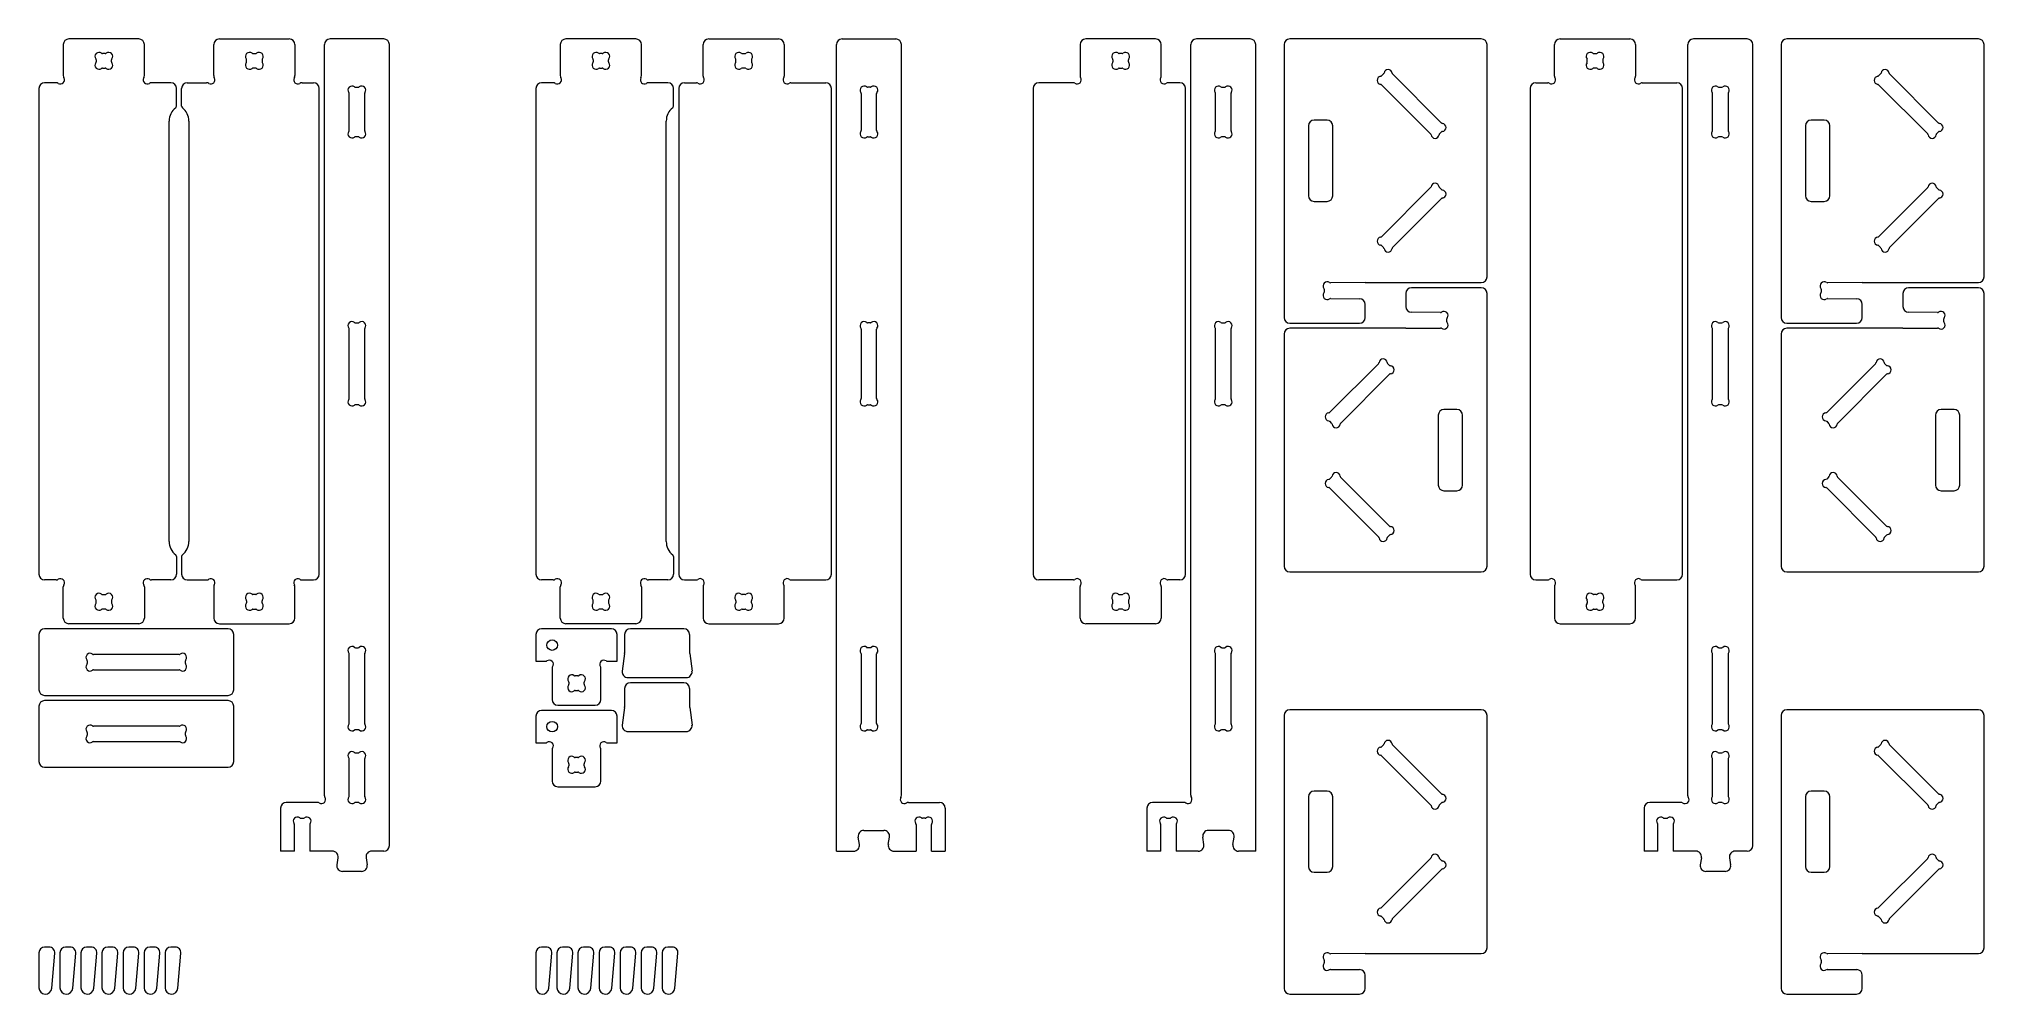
# Model space of a CAD drawing. Header units: millimetres. Extents: x 24 to 2420, y 24 to 1200.
import ezdxf

# ---------------------------------------------------------------- set-up
doc = ezdxf.new("R2010")
doc.units = ezdxf.units.MM

msp = doc.modelspace()

# ---------------------------------------------------------------- linework, layer by layer
at = {"color": 7, "linetype": 'Continuous', "lineweight": 15}
for p, q in [((147.4, 1199.9), (61.4, 1199.9)), ((246.7, 1199.9), (332.7, 1199.9)), ((449.1, 1199.9), (383.1, 1199.9)), ((759.6, 1199.9), (673.6, 1199.9)), ((849.5, 1199.9), (935.5, 1199.9)), ((1013.8, 1199.9), (1079.8, 1199.9)), ((1399.9, 1199.9), (1313.9, 1199.9)), ((1516.2, 1199.9), (1450.2, 1199.9)), ((1801.1, 1199.9), (1565.1, 1199.9)), ((1898.1, 1199.9), (1984.1, 1199.9)), ((2128.5, 1199.9), (2062.5, 1199.9)), ((2413.4, 1199.9), (2177.4, 1199.9)), ((54.4, 1192.9), (54.4, 1154.7)), ((94.9, 1174.2), (94.9, 1171.7)), ((106.1, 1181.9), (102.6, 1181.9)), ((113.9, 1171.7), (113.9, 1174.2)), ((154.4, 1154.7), (154.4, 1192.9)), ((239.7, 1154.7), (239.7, 1192.9)), ((280.2, 1171.7), (280.2, 1174.2)), ((288, 1181.9), (291.5, 1181.9)), ((299.2, 1174.2), (299.2, 1171.7)), ((339.7, 1192.9), (339.7, 1154.7)), ((376.1, 267.9), (376.1, 1192.9)), ((456.1, 206.9), (456.1, 1192.9)), ((666.6, 1192.9), (666.6, 1154.7)), ((707.1, 1174.2), (707.1, 1171.7)), ((718.4, 1181.9), (714.9, 1181.9)), ((726.1, 1171.7), (726.1, 1174.2)), ((766.6, 1154.7), (766.6, 1192.9)), ((842.5, 1153.9), (842.5, 1192.9)), ((883, 1171.7), (883, 1174.2)), ((890.7, 1181.9), (894.2, 1181.9)), ((902, 1174.2), (902, 1171.7)), ((942.5, 1192.9), (942.5, 1153.9)), ((1006.8, 199.9), (1006.8, 1192.9)), ((1086.8, 268.7), (1086.8, 1192.9)), ((1306.9, 1192.9), (1306.9, 1153.9)), ((1347.4, 1174.2), (1347.4, 1171.7)), ((1358.6, 1181.9), (1355.1, 1181.9)), ((1366.4, 1171.7), (1366.4, 1174.2)), ((1406.9, 1153.9), (1406.9, 1192.9)), ((1443.2, 268.7), (1443.2, 1192.9)), ((1523.2, 199.9), (1523.2, 1192.9)), ((1558.1, 1192.9), (1558.1, 856.9)), ((1808.1, 906.9), (1808.1, 1192.9)), ((1891.1, 1153.9), (1891.1, 1192.9)), ((1931.6, 1171.7), (1931.6, 1174.2)), ((1939.4, 1181.9), (1942.9, 1181.9)), ((1950.6, 1174.2), (1950.6, 1171.7)), ((1991.1, 1192.9), (1991.1, 1153.9)), ((2055.5, 267.9), (2055.5, 1192.9)), ((2135.5, 206.9), (2135.5, 1192.9)), ((2170.4, 1192.9), (2170.4, 856.9)), ((2420.4, 906.9), (2420.4, 1192.9)), ((102.6, 1163.9), (106.1, 1163.9)), ((291.5, 1163.9), (288, 1163.9)), ((714.9, 1163.9), (718.4, 1163.9)), ((894.2, 1163.9), (890.7, 1163.9)), ((1355.1, 1163.9), (1358.6, 1163.9)), ((1680.7, 1156.9), (1678.2, 1154.4)), ((1752.1, 1096.4), (1691.6, 1156.9)), ((1942.9, 1163.9), (1939.4, 1163.9)), ((2292.9, 1156.9), (2290.5, 1154.4)), ((2364.3, 1096.4), (2303.9, 1156.9)), ((24.4, 1138.9), (24.4, 540.9)), ((45.7, 1145.9), (31.4, 1145.9)), ((186.9, 1145.9), (163.1, 1145.9)), ((193.9, 1117.2), (193.9, 1138.9)), ((200.2, 1117.2), (200.2, 1138.9)), ((207.2, 1145.9), (231, 1145.9)), ((348.5, 1145.9), (362.7, 1145.9)), ((369.7, 540.9), (369.7, 1138.9)), ((406.6, 1087.2), (406.6, 1132.7)), ((414.3, 1140.4), (417.8, 1140.4)), ((425.6, 1132.7), (425.6, 1087.2)), ((636.6, 1138.9), (636.6, 540.9)), ((657.9, 1145.9), (643.6, 1145.9)), ((799.1, 1145.9), (775.4, 1145.9)), ((806.1, 1117.2), (806.1, 1138.9)), ((812.5, 1138.9), (812.5, 540.9)), ((819.5, 1145.9), (834.5, 1145.9)), ((950.5, 1145.9), (993.5, 1145.9)), ((1000.5, 540.9), (1000.5, 1138.9)), ((1037.3, 1132.7), (1037.3, 1087.2)), ((1048.6, 1140.4), (1045.1, 1140.4)), ((1056.3, 1087.2), (1056.3, 1132.7)), ((1248.9, 1138.9), (1248.9, 540.9)), ((1298.9, 1145.9), (1255.9, 1145.9)), ((1429.9, 1145.9), (1414.9, 1145.9)), ((1436.9, 540.9), (1436.9, 1138.9)), ((1473.7, 1087.2), (1473.7, 1132.7)), ((1481.5, 1140.4), (1485, 1140.4)), ((1492.7, 1132.7), (1492.7, 1087.2)), ((1678.2, 1143.4), (1738.7, 1083)), ((1861.1, 1138.9), (1861.1, 540.9)), ((1868.1, 1145.9), (1883.2, 1145.9)), ((1999.1, 1145.9), (2042.1, 1145.9)), ((2049.1, 540.9), (2049.1, 1138.9)), ((2086, 1087.2), (2086, 1132.7)), ((2093.7, 1140.4), (2097.2, 1140.4)), ((2105, 1132.7), (2105, 1087.2)), ((2290.5, 1143.4), (2350.9, 1083)), ((184.9, 581.2), (184.9, 1098.7)), ((209.2, 1098.7), (209.2, 581.2)), ((417.8, 1079.4), (414.3, 1079.4)), ((797.1, 581.2), (797.1, 1098.7)), ((1045.1, 1079.4), (1048.6, 1079.4)), ((1485, 1079.4), (1481.5, 1079.4)), ((1588.1, 1092.9), (1588.1, 1006.9)), ((1611.1, 1099.9), (1595.1, 1099.9)), ((1618.1, 1006.9), (1618.1, 1092.9)), ((1749.6, 1083), (1752.1, 1085.4)), ((2097.2, 1079.4), (2093.7, 1079.4)), ((2200.4, 1092.9), (2200.4, 1006.9)), ((2223.4, 1099.9), (2207.4, 1099.9)), ((2230.4, 1006.9), (2230.4, 1092.9)), ((2361.9, 1083), (2364.3, 1085.4)), ((1738.7, 1016.9), (1678.2, 956.4)), ((1752.1, 1014.4), (1749.6, 1016.9)), ((2350.9, 1016.9), (2290.5, 956.4)), ((2364.3, 1014.4), (2361.9, 1016.9)), ((1595.1, 999.9), (1611.1, 999.9)), ((1691.6, 943), (1752.1, 1003.4)), ((2207.4, 999.9), (2223.4, 999.9)), ((2303.9, 943), (2364.3, 1003.4)), ((1678.2, 945.4), (1680.7, 943)), ((2290.5, 945.4), (2292.9, 943)), ((1607.6, 891.7), (1607.6, 888.2)), ((1658.1, 899.9), (1615.3, 899.5)), ((1658.1, 899.9), (1801.1, 899.9)), ((1708.1, 886.6), (1708.1, 870.5)), ((1801.1, 893.6), (1715.1, 893.6)), ((1808.1, 550.6), (1808.1, 886.6)), ((2219.9, 891.7), (2219.9, 888.2)), ((2270.4, 899.9), (2227.6, 899.5)), ((2270.4, 899.9), (2413.4, 899.9)), ((2320.4, 886.6), (2320.4, 870.5)), ((2413.4, 893.6), (2327.4, 893.6)), ((2420.4, 550.6), (2420.4, 886.6)), ((1615.3, 880.3), (1651.2, 880)), ((1658.1, 856.9), (1658.1, 873)), ((1751, 863.1), (1715.1, 863.5)), ((2227.6, 880.3), (2263.5, 880)), ((2270.4, 856.9), (2270.4, 873)), ((2363.2, 863.1), (2327.3, 863.5)), ((406.6, 757.2), (406.6, 842.7)), ((414.3, 850.4), (417.8, 850.4)), ((425.6, 842.7), (425.6, 757.2)), ((1037.3, 842.7), (1037.3, 757.2)), ((1048.6, 850.4), (1045.1, 850.4)), ((1056.3, 757.2), (1056.3, 842.7)), ((1473.7, 757.2), (1473.7, 842.7)), ((1481.5, 850.4), (1485, 850.4)), ((1492.7, 842.7), (1492.7, 757.2)), ((1565.1, 849.9), (1651.1, 849.9)), ((1708.1, 843.6), (1565.1, 843.6)), ((1708.1, 843.6), (1751, 844)), ((1758.6, 851.8), (1758.6, 855.3)), ((2086, 757.2), (2086, 842.7)), ((2093.7, 850.4), (2097.2, 850.4)), ((2105, 842.7), (2105, 757.2)), ((2177.4, 849.9), (2263.4, 849.9)), ((2320.4, 843.6), (2177.4, 843.6)), ((2320.4, 843.6), (2363.2, 844)), ((2370.9, 851.8), (2370.9, 855.3)), ((1558.1, 836.6), (1558.1, 550.6)), ((2170.4, 836.6), (2170.4, 550.6)), ((1674.7, 800.5), (1614.2, 740.1)), ((1688.1, 798), (1685.6, 800.5)), ((2286.9, 800.5), (2226.5, 740.1)), ((2300.3, 798), (2297.9, 800.5)), ((1627.6, 726.6), (1688.1, 787.1)), ((2239.9, 726.6), (2300.3, 787.1)), ((417.8, 749.4), (414.3, 749.4)), ((1045.1, 749.4), (1048.6, 749.4)), ((1485, 749.4), (1481.5, 749.4)), ((1771.1, 743.6), (1755.1, 743.6)), ((2097.2, 749.4), (2093.7, 749.4)), ((2383.4, 743.6), (2367.4, 743.6)), ((1614.2, 729.1), (1616.7, 726.6)), ((1748.1, 736.6), (1748.1, 650.6)), ((1778.1, 650.6), (1778.1, 736.6)), ((2226.5, 729.1), (2228.9, 726.6)), ((2360.4, 736.6), (2360.4, 650.6)), ((2390.4, 650.6), (2390.4, 736.6)), ((1616.7, 660.5), (1614.2, 658)), ((1614.2, 647.1), (1674.7, 586.6)), ((1688.1, 600.1), (1627.6, 660.5)), ((2228.9, 660.5), (2226.5, 658)), ((2226.5, 647.1), (2286.9, 586.6)), ((2300.3, 600.1), (2239.9, 660.5)), ((1755.1, 643.6), (1771.1, 643.6)), ((2367.4, 643.6), (2383.4, 643.6)), ((1685.6, 586.6), (1688.1, 589.1)), ((2297.9, 586.6), (2300.3, 589.1)), ((193.9, 562.7), (193.9, 540.9)), ((200.2, 562.7), (200.2, 540.9)), ((806.1, 562.7), (806.1, 540.9)), ((45.7, 533.9), (31.4, 533.9)), ((186.9, 533.9), (163.1, 533.9)), ((207.2, 533.9), (231, 533.9)), ((348.5, 533.9), (362.7, 533.9)), ((657.9, 533.9), (643.6, 533.9)), ((799.1, 533.9), (775.4, 533.9)), ((819.5, 533.9), (834.5, 533.9)), ((950.5, 533.9), (993.5, 533.9)), ((1298.9, 533.9), (1255.9, 533.9)), ((1429.9, 533.9), (1414.9, 533.9)), ((1565.1, 543.6), (1801.1, 543.6)), ((1868.1, 533.9), (1883.2, 533.9)), ((1999.1, 533.9), (2042.1, 533.9)), ((2177.4, 543.6), (2413.4, 543.6)), ((54.4, 486.9), (54.4, 525.2)), ((94.9, 505.7), (94.9, 508.2)), ((102.6, 515.9), (106.1, 515.9)), ((113.9, 508.2), (113.9, 505.7)), ((154.4, 525.2), (154.4, 486.9)), ((239.7, 525.2), (239.7, 486.9)), ((280.2, 508.2), (280.2, 505.7)), ((291.5, 515.9), (288, 515.9)), ((299.2, 505.7), (299.2, 508.2)), ((339.7, 486.9), (339.7, 525.2)), ((666.6, 486.9), (666.6, 525.2)), ((707.1, 505.7), (707.1, 508.2)), ((714.9, 515.9), (718.4, 515.9)), ((726.1, 508.2), (726.1, 505.7)), ((766.6, 525.2), (766.6, 486.9)), ((842.5, 525.9), (842.5, 486.9)), ((883, 508.2), (883, 505.7)), ((894.2, 515.9), (890.7, 515.9)), ((902, 505.7), (902, 508.2)), ((942.5, 486.9), (942.5, 525.9)), ((1306.9, 486.9), (1306.9, 525.9)), ((1347.4, 505.7), (1347.4, 508.2)), ((1355.1, 515.9), (1358.6, 515.9)), ((1366.4, 508.2), (1366.4, 505.7)), ((1406.9, 525.9), (1406.9, 486.9)), ((1891.1, 525.9), (1891.1, 486.9)), ((1931.6, 508.2), (1931.6, 505.7)), ((1942.9, 515.9), (1939.4, 515.9)), ((1950.6, 505.7), (1950.6, 508.2)), ((1991.1, 486.9), (1991.1, 525.9)), ((147.4, 479.9), (61.4, 479.9)), ((106.1, 497.9), (102.6, 497.9)), ((246.7, 479.9), (332.7, 479.9)), ((288, 497.9), (291.5, 497.9)), ((759.6, 479.9), (673.6, 479.9)), ((718.4, 497.9), (714.9, 497.9)), ((849.5, 479.9), (935.5, 479.9)), ((890.7, 497.9), (894.2, 497.9)), ((1399.9, 479.9), (1313.9, 479.9)), ((1358.6, 497.9), (1355.1, 497.9)), ((1898.1, 479.9), (1984.1, 479.9)), ((1939.4, 497.9), (1942.9, 497.9)), ((24.4, 466.6), (24.4, 398.6)), ((257.4, 473.6), (31.4, 473.6)), ((264.4, 398.6), (264.4, 466.6)), ((636.6, 466.6), (636.6, 433.6)), ((729.6, 473.6), (643.6, 473.6)), ((736.6, 433.6), (736.6, 466.6)), ((745.9, 466.6), (745.9, 444)), ((818.9, 473.6), (752.9, 473.6)), ((825.9, 466.6), (825.9, 444)), ((83.9, 434.3), (83.9, 430.8)), ((197.1, 442.1), (91.6, 442.1)), ((204.9, 430.8), (204.9, 434.3)), ((406.6, 357.2), (406.6, 442.7)), ((414.3, 450.4), (417.8, 450.4)), ((425.6, 442.7), (425.6, 357.2)), ((636.6, 433.6), (648.7, 433.6)), ((724.6, 433.6), (736.6, 433.6)), ((745.9, 443.1), (743, 421.5)), ((826, 443.1), (828.9, 421.5)), ((1037.3, 442.7), (1037.3, 357.2)), ((1048.6, 450.4), (1045.1, 450.4)), ((1056.3, 357.2), (1056.3, 442.7)), ((1473.7, 357.2), (1473.7, 442.7)), ((1481.5, 450.4), (1485, 450.4)), ((1492.7, 442.7), (1492.7, 357.2)), ((2086, 357.2), (2086, 442.7)), ((2093.7, 450.4), (2097.2, 450.4)), ((2105, 442.7), (2105, 357.2)), ((91.6, 423.1), (197.1, 423.1)), ((656.6, 425.6), (656.6, 386.6)), ((677.1, 407.8), (677.1, 405.3)), ((688.4, 415.6), (684.9, 415.6)), ((696.1, 405.3), (696.1, 407.8)), ((716.6, 386.6), (716.6, 425.6)), ((749.9, 413.6), (821.9, 413.6)), ((31.4, 391.6), (257.4, 391.6)), ((257.4, 385.2), (31.4, 385.2)), ((684.9, 397.6), (688.4, 397.6)), ((745.9, 400.2), (745.9, 377.7)), ((818.9, 407.2), (752.9, 407.2)), ((825.9, 400.2), (825.9, 377.7)), ((24.4, 378.2), (24.4, 310.2)), ((264.4, 310.2), (264.4, 378.2)), ((636.6, 366.2), (636.6, 333.2)), ((729.6, 373.2), (643.6, 373.2)), ((663.6, 379.6), (709.6, 379.6)), ((736.6, 333.2), (736.6, 366.2)), ((745.9, 376.8), (743, 355.1)), ((826, 376.8), (828.9, 355.1)), ((1558.1, 366.9), (1558.1, 30.9)), ((1801.1, 373.9), (1565.1, 373.9)), ((1808.1, 80.9), (1808.1, 366.9)), ((2170.4, 366.9), (2170.4, 30.9)), ((2413.4, 373.9), (2177.4, 373.9)), ((2420.4, 80.9), (2420.4, 366.9)), ((83.9, 346), (83.9, 342.5)), ((197.1, 353.7), (91.6, 353.7)), ((204.9, 342.5), (204.9, 346)), ((417.8, 349.4), (414.3, 349.4)), ((749.9, 347.2), (821.9, 347.2)), ((1045.1, 349.4), (1048.6, 349.4)), ((1485, 349.4), (1481.5, 349.4)), ((2097.2, 349.4), (2093.7, 349.4)), ((91.6, 334.7), (197.1, 334.7)), ((406.6, 267.7), (406.6, 313.2)), ((414.3, 320.9), (417.8, 320.9)), ((425.6, 313.2), (425.6, 267.7)), ((636.6, 333.2), (648.7, 333.2)), ((656.6, 325.2), (656.6, 286.2)), ((688.4, 315.2), (684.9, 315.2)), ((716.6, 286.2), (716.6, 325.2)), ((724.6, 333.2), (736.6, 333.2)), ((1680.7, 330.9), (1678.2, 328.4)), ((1678.2, 317.4), (1738.7, 257)), ((1752.1, 270.4), (1691.6, 330.9)), ((2086, 267.7), (2086, 313.2)), ((2093.7, 320.9), (2097.2, 320.9)), ((2105, 313.2), (2105, 267.7)), ((2292.9, 330.9), (2290.5, 328.4)), ((2290.5, 317.4), (2350.9, 257)), ((2364.3, 270.4), (2303.9, 330.9)), ((31.4, 303.2), (257.4, 303.2)), ((677.1, 307.5), (677.1, 305)), ((684.9, 297.2), (688.4, 297.2)), ((696.1, 305), (696.1, 307.5)), ((663.6, 279.2), (709.6, 279.2)), ((1588.1, 266.9), (1588.1, 180.9)), ((1611.1, 273.9), (1595.1, 273.9)), ((1618.1, 180.9), (1618.1, 266.9)), ((2200.4, 266.9), (2200.4, 180.9)), ((2223.4, 273.9), (2207.4, 273.9)), ((2230.4, 180.9), (2230.4, 266.9)), ((322.1, 252.9), (322.1, 199.9)), ((368.1, 259.9), (329.1, 259.9)), ((346.8, 240.4), (350.3, 240.4)), ((417.8, 259.9), (414.3, 259.9)), ((1095.6, 259.9), (1133.8, 259.9)), ((1116.1, 240.4), (1112.6, 240.4)), ((1140.8, 252.9), (1140.8, 199.9)), ((1389.2, 252.9), (1389.2, 199.9)), ((1434.5, 259.9), (1396.2, 259.9)), ((1414, 240.4), (1417.5, 240.4)), ((1749.6, 257), (1752.1, 259.4)), ((2001.5, 252.9), (2001.5, 199.9)), ((2047.5, 259.9), (2008.5, 259.9)), ((2026.2, 240.4), (2029.7, 240.4)), ((2097.2, 259.9), (2093.7, 259.9)), ((2361.9, 257), (2364.3, 259.4)), ((339.1, 199.9), (339.1, 232.7)), ((358.1, 232.7), (358.1, 199.9)), ((1035, 208), (1033.5, 217.3)), ((1040.5, 225.4), (1065.2, 225.4)), ((1070.6, 208), (1072.1, 217.3)), ((1104.8, 232.7), (1104.8, 199.9)), ((1123.8, 199.9), (1123.8, 232.7)), ((1406.2, 199.9), (1406.2, 232.7)), ((1425.2, 232.7), (1425.2, 199.9)), ((1459.4, 208), (1458, 217.3)), ((1489.6, 225.4), (1464.9, 225.4)), ((1495, 208), (1496.5, 217.3)), ((2018.5, 199.9), (2018.5, 232.7)), ((2037.5, 232.7), (2037.5, 199.9)), ((339.1, 199.9), (322.1, 199.9)), ((385.9, 199.9), (358.1, 199.9)), ((392.8, 191.8), (391.4, 183)), ((427.4, 191.8), (428.8, 183)), ((449.1, 199.9), (434.3, 199.9)), ((1006.8, 199.9), (1028.1, 199.9)), ((1077.6, 199.9), (1104.8, 199.9)), ((1123.8, 199.9), (1140.8, 199.9)), ((1406.2, 199.9), (1389.2, 199.9)), ((1452.5, 199.9), (1425.2, 199.9)), ((1523.2, 199.9), (1502, 199.9)), ((2018.5, 199.9), (2001.5, 199.9)), ((2065.3, 199.9), (2037.5, 199.9)), ((2072.2, 191.8), (2070.8, 183)), ((2106.8, 191.8), (2108.2, 183)), ((2128.5, 199.9), (2113.7, 199.9)), ((421.9, 174.9), (398.3, 174.9)), ((1595.1, 173.9), (1611.1, 173.9)), ((1738.7, 190.9), (1678.2, 130.4)), ((1691.6, 117), (1752.1, 177.4)), ((1752.1, 188.4), (1749.6, 190.9)), ((2101.3, 174.9), (2077.7, 174.9)), ((2207.4, 173.9), (2223.4, 173.9)), ((2350.9, 190.9), (2290.5, 130.4)), ((2303.9, 117), (2364.3, 177.4)), ((2364.3, 188.4), (2361.9, 190.9)), ((1678.2, 119.4), (1680.7, 117)), ((2290.5, 119.4), (2292.9, 117)), ((24.4, 74.8), (24.4, 31.8)), ((36.9, 81.8), (31.4, 81.8)), ((40.2, 31.1), (43.9, 74.2)), ((50.3, 74.8), (50.3, 31.8)), ((62.8, 81.8), (57.3, 81.8)), ((66, 31.1), (69.8, 74.2)), ((76.2, 74.8), (76.2, 31.8)), ((88.7, 81.8), (83.2, 81.8)), ((91.9, 31.1), (95.7, 74.2)), ((102.1, 74.8), (102.1, 31.8)), ((114.6, 81.8), (109.1, 81.8)), ((117.8, 31.1), (121.6, 74.2)), ((128, 74.8), (128, 31.8)), ((140.5, 81.8), (135, 81.8)), ((143.7, 31.1), (147.5, 74.2)), ((153.9, 74.8), (153.9, 31.8)), ((166.4, 81.8), (160.9, 81.8)), ((169.6, 31.1), (173.4, 74.2)), ((179.8, 74.8), (179.8, 31.8)), ((192.3, 81.8), (186.8, 81.8)), ((195.5, 31.1), (199.3, 74.2)), ((636.6, 74.8), (636.6, 31.8)), ((649.2, 81.8), (643.6, 81.8)), ((652.4, 31.1), (656.2, 74.2)), ((662.5, 74.8), (662.5, 31.8)), ((675.1, 81.8), (669.5, 81.8)), ((678.3, 31.1), (682.1, 74.2)), ((688.4, 74.8), (688.4, 31.8)), ((701, 81.8), (695.4, 81.8)), ((704.2, 31.1), (708, 74.2)), ((714.3, 74.8), (714.3, 31.8)), ((726.9, 81.8), (721.3, 81.8)), ((730.1, 31.1), (733.9, 74.2)), ((740.2, 74.8), (740.2, 31.8)), ((752.8, 81.8), (747.2, 81.8)), ((756, 31.1), (759.8, 74.2)), ((766.1, 74.8), (766.1, 31.8)), ((778.7, 81.8), (773.1, 81.8)), ((781.9, 31.1), (785.7, 74.2)), ((792, 74.8), (792, 31.8)), ((804.6, 81.8), (799, 81.8)), ((807.8, 31.1), (811.6, 74.2)), ((1658.1, 73.9), (1615.3, 73.5)), ((1658.1, 73.9), (1801.1, 73.9)), ((2270.4, 73.9), (2227.6, 73.5)), ((2270.4, 73.9), (2413.4, 73.9)), ((1607.6, 65.7), (1607.6, 62.2)), ((1615.3, 54.3), (1651.2, 54)), ((2219.9, 65.7), (2219.9, 62.2)), ((2227.6, 54.3), (2263.5, 54)), ((1658.1, 30.9), (1658.1, 47)), ((2270.4, 30.9), (2270.4, 47)), ((1565.1, 23.9), (1651.1, 23.9)), ((2177.4, 23.9), (2263.4, 23.9))]:
    msp.add_line(p, q, dxfattribs=at)
for centre in [(656.6, 453.6), (656.6, 353.2)]:
    msp.add_circle(centre, 6.5, dxfattribs=at)
for centre, radius, start, end in [((61.4, 1192.9), 7, 90, 180), ((147.4, 1192.9), 7, 0, 90), ((246.7, 1192.9), 7, 90, 180), ((332.7, 1192.9), 7, 0, 90), ((383.1, 1192.9), 7, 90, 180), ((449.1, 1192.9), 7, 0, 90), ((673.6, 1192.9), 7, 90, 180), ((759.6, 1192.9), 7, 0, 90), ((849.5, 1192.9), 7, 90, 180), ((935.5, 1192.9), 7, 0, 90), ((1013.8, 1192.9), 7, 90, 180), ((1079.8, 1192.9), 7, 0, 90), ((1313.9, 1192.9), 7, 90, 180), ((1399.9, 1192.9), 7, 0, 90), ((1450.2, 1192.9), 7, 90, 180), ((1516.2, 1192.9), 7, 0, 90), ((1565.1, 1192.9), 7, 90, 180), ((1801.1, 1192.9), 7, 0, 90), ((1898.1, 1192.9), 7, 90, 180), ((1984.1, 1192.9), 7, 0, 90), ((2062.5, 1192.9), 7, 90, 180), ((2128.5, 1192.9), 7, 0, 90), ((2177.4, 1192.9), 7, 90, 180), ((2413.4, 1192.9), 7, 0, 90), ((98.4, 1178.4), 5, 51.6871, 218.3129), ((93.1, 1174.2), 1.8, 0, 38.3129), ((102.6, 1183.7), 1.8, 231.6871, 270), ((106.1, 1183.7), 1.8, 270, 308.3129), ((110.4, 1178.4), 5, 321.6871, 128.3129), ((115.7, 1174.2), 1.8, 141.6871, 180), ((283.8, 1178.4), 5, 51.6871, 218.3129), ((278.4, 1174.2), 1.8, 0, 38.3129), ((288, 1183.7), 1.8, 231.6871, 270), ((291.5, 1183.7), 1.8, 270, 308.3129), ((295.7, 1178.4), 5, 321.6871, 128.3129), ((301, 1174.2), 1.8, 141.6871, 180), ((710.7, 1178.4), 5, 51.6871, 218.3129), ((705.3, 1174.2), 1.8, 0, 38.3129), ((714.9, 1183.7), 1.8, 231.6871, 270), ((718.4, 1183.7), 1.8, 270, 308.3129), ((722.6, 1178.4), 5, 321.6871, 128.3129), ((727.9, 1174.2), 1.8, 141.6871, 180), ((886.5, 1178.4), 5, 51.6871, 218.3129), ((881.2, 1174.2), 1.8, 0, 38.3129), ((890.7, 1183.7), 1.8, 231.6871, 270), ((894.2, 1183.7), 1.8, 270, 308.3129), ((898.5, 1178.4), 5, 321.6871, 128.3129), ((903.8, 1174.2), 1.8, 141.6871, 180), ((1350.9, 1178.4), 5, 51.6871, 218.3129), ((1345.6, 1174.2), 1.8, 0, 38.3129), ((1355.1, 1183.7), 1.8, 231.6871, 270), ((1358.6, 1183.7), 1.8, 270, 308.3129), ((1362.9, 1178.4), 5, 321.6871, 128.3129), ((1368.2, 1174.2), 1.8, 141.6871, 180), ((1935.2, 1178.4), 5, 51.6871, 218.3129), ((1929.8, 1174.2), 1.8, 0, 38.3129), ((1939.4, 1183.7), 1.8, 231.6871, 270), ((1942.9, 1183.7), 1.8, 270, 308.3129), ((1947.1, 1178.4), 5, 321.6871, 128.3129), ((1952.4, 1174.2), 1.8, 141.6871, 180), ((50.9, 1149.5), 5, 238.6003, 31.3997), ((59.4, 1154.7), 5, 180, 211.3997), ((98.4, 1167.5), 5, 141.6871, 308.3129), ((93.1, 1171.7), 1.8, 321.6871, 0), ((102.6, 1162.1), 1.8, 90, 128.3129), ((106.1, 1162.1), 1.8, 51.6871, 90), ((110.4, 1167.5), 5, 231.6871, 38.3129), ((115.7, 1171.7), 1.8, 180, 218.3129), ((157.9, 1149.5), 5, 148.6003, 301.3997), ((149.4, 1154.7), 5, 328.6003, 0), ((236.2, 1149.5), 5, 238.6003, 31.3997), ((244.7, 1154.7), 5, 180, 211.3997), ((283.8, 1167.5), 5, 141.6871, 308.3129), ((278.4, 1171.7), 1.8, 321.6871, 0), ((288, 1162.1), 1.8, 90, 128.3129), ((291.5, 1162.1), 1.8, 51.6871, 90), ((295.7, 1167.5), 5, 231.6871, 38.3129), ((301, 1171.7), 1.8, 180, 218.3129), ((343.3, 1149.5), 5, 148.6003, 301.3997), ((334.7, 1154.7), 5, 328.6003, 0), ((663.1, 1149.5), 5, 238.6003, 31.3997), ((671.6, 1154.7), 5, 180, 211.3997), ((710.7, 1167.5), 5, 141.6871, 308.3129), ((705.3, 1171.7), 1.8, 321.6871, 0), ((714.9, 1162.1), 1.8, 90, 128.3129), ((718.4, 1162.1), 1.8, 51.6871, 90), ((722.6, 1167.5), 5, 231.6871, 38.3129), ((727.9, 1171.7), 1.8, 180, 218.3129), ((770.2, 1149.5), 5, 148.6003, 301.3997), ((761.6, 1154.7), 5, 328.6003, 0), ((839, 1149.5), 5, 233.5849, 36.4151), ((845, 1153.9), 2.5, 180, 216.4151), ((886.5, 1167.5), 5, 141.6871, 308.3129), ((881.2, 1171.7), 1.8, 321.6871, 0), ((890.7, 1162.1), 1.8, 90, 128.3129), ((894.2, 1162.1), 1.8, 51.6871, 90), ((898.5, 1167.5), 5, 231.6871, 38.3129), ((903.8, 1171.7), 1.8, 180, 218.3129), ((946, 1149.5), 5, 143.5849, 306.4151), ((940, 1153.9), 2.5, 323.5849, 0), ((1303.4, 1149.5), 5, 233.5849, 36.4151), ((1309.4, 1153.9), 2.5, 180, 216.4151), ((1350.9, 1167.5), 5, 141.6871, 308.3129), ((1345.6, 1171.7), 1.8, 321.6871, 0), ((1355.1, 1162.1), 1.8, 90, 128.3129), ((1358.6, 1162.1), 1.8, 51.6871, 90), ((1362.9, 1167.5), 5, 231.6871, 38.3129), ((1368.2, 1171.7), 1.8, 180, 218.3129), ((1410.4, 1149.5), 5, 143.5849, 306.4151), ((1404.4, 1153.9), 2.5, 323.5849, 0), ((1677.7, 1148.9), 5, 96.6871, 263.3129), ((1676.9, 1155.7), 1.8, 276.6871, 315), ((1679.4, 1158.1), 1.8, 315, 353.3129), ((1686.2, 1157.3), 5, 6.6871, 173.3129), ((1692.9, 1158.1), 1.8, 186.6871, 225), ((1887.6, 1149.5), 5, 233.5849, 36.4151), ((1893.6, 1153.9), 2.5, 180, 216.4151), ((1935.2, 1167.5), 5, 141.6871, 308.3129), ((1929.8, 1171.7), 1.8, 321.6871, 0), ((1939.4, 1162.1), 1.8, 90, 128.3129), ((1942.9, 1162.1), 1.8, 51.6871, 90), ((1947.1, 1167.5), 5, 231.6871, 38.3129), ((1952.4, 1171.7), 1.8, 180, 218.3129), ((1994.7, 1149.5), 5, 143.5849, 306.4151), ((1988.6, 1153.9), 2.5, 323.5849, 0), ((2290, 1148.9), 5, 96.6871, 263.3129), ((2289.2, 1155.7), 1.8, 276.6871, 315), ((2291.7, 1158.1), 1.8, 315, 353.3129), ((2298.4, 1157.3), 5, 6.6871, 173.3129), ((2305.2, 1158.1), 1.8, 186.6871, 225), ((31.4, 1138.9), 7, 90, 180), ((45.7, 1140.9), 5, 58.6003, 90), ((163.1, 1140.9), 5, 90, 121.3997), ((186.9, 1138.9), 7, 0, 90), ((207.2, 1138.9), 7, 90, 180), ((231, 1140.9), 5, 58.6003, 90), ((348.5, 1140.9), 5, 90, 121.3997), ((362.7, 1138.9), 7, 0, 90), ((410.1, 1136.9), 5, 51.6871, 218.3129), ((404.8, 1132.7), 1.8, 0, 38.3129), ((414.3, 1142.2), 1.8, 231.6871, 270), ((417.8, 1142.2), 1.8, 270, 308.3129), ((422.1, 1136.9), 5, 321.6871, 128.3129), ((427.4, 1132.7), 1.8, 141.6871, 180), ((643.6, 1138.9), 7, 90, 180), ((657.9, 1140.9), 5, 58.6003, 90), ((775.4, 1140.9), 5, 90, 121.3997), ((799.1, 1138.9), 7, 0, 90), ((819.5, 1138.9), 7, 90, 180), ((834.5, 1143.4), 2.5, 53.5849, 90), ((950.5, 1143.4), 2.5, 90, 126.4151), ((993.5, 1138.9), 7, 360, 90), ((1040.9, 1136.9), 5, 51.6871, 218.3129), ((1035.5, 1132.7), 1.8, 0, 38.3129), ((1045.1, 1142.2), 1.8, 231.6871, 270), ((1048.6, 1142.2), 1.8, 270, 308.3129), ((1052.8, 1136.9), 5, 321.6871, 128.3129), ((1058.1, 1132.7), 1.8, 141.6871, 180), ((1255.9, 1138.9), 7, 90, 180), ((1298.9, 1143.4), 2.5, 53.5849, 90), ((1414.9, 1143.4), 2.5, 90, 126.4151), ((1429.9, 1138.9), 7, 0, 90), ((1477.3, 1136.9), 5, 51.6871, 218.3129), ((1471.9, 1132.7), 1.8, 0, 38.3129), ((1481.5, 1142.2), 1.8, 231.6871, 270), ((1485, 1142.2), 1.8, 270, 308.3129), ((1489.2, 1136.9), 5, 321.6871, 128.3129), ((1494.5, 1132.7), 1.8, 141.6871, 180), ((1676.9, 1142.2), 1.8, 45, 83.3129), ((1868.1, 1138.9), 7, 90, 180), ((1883.2, 1143.4), 2.5, 53.5849, 90), ((1999.1, 1143.4), 2.5, 90, 126.4151), ((2042.1, 1138.9), 7, 360, 90), ((2089.5, 1136.9), 5, 51.6871, 218.3129), ((2084.2, 1132.7), 1.8, 0, 38.3129), ((2093.7, 1142.2), 1.8, 231.6871, 270), ((2097.2, 1142.2), 1.8, 270, 308.3129), ((2101.5, 1136.9), 5, 321.6871, 128.3129), ((2106.8, 1132.7), 1.8, 141.6871, 180), ((2289.2, 1142.2), 1.8, 45, 83.3129), ((205.9, 1098.7), 21, 128.0989, 180), ((191.4, 1117.2), 2.5, 308.0989, 0), ((202.7, 1117.2), 2.5, 180, 231.9011), ((188.2, 1098.7), 21, 0, 51.9011), ((818.1, 1098.7), 21, 128.0989, 180), ((803.6, 1117.2), 2.5, 308.0989, 0), ((410.1, 1083), 5, 141.6871, 308.3129), ((404.8, 1087.2), 1.8, 321.6871, 0), ((414.3, 1077.6), 1.8, 90, 128.3129), ((417.8, 1077.6), 1.8, 51.6871, 90), ((422.1, 1083), 5, 231.6871, 38.3129), ((427.4, 1087.2), 1.8, 180, 218.3129), ((1040.9, 1083), 5, 141.6871, 308.3129), ((1035.5, 1087.2), 1.8, 321.6871, 0), ((1045.1, 1077.6), 1.8, 90, 128.3129), ((1048.6, 1077.6), 1.8, 51.6871, 90), ((1052.8, 1083), 5, 231.6871, 38.3129), ((1058.1, 1087.2), 1.8, 180, 218.3129), ((1477.3, 1083), 5, 141.6871, 308.3129), ((1471.9, 1087.2), 1.8, 321.6871, 0), ((1481.5, 1077.6), 1.8, 90, 128.3129), ((1485, 1077.6), 1.8, 51.6871, 90), ((1489.2, 1083), 5, 231.6871, 38.3129), ((1494.5, 1087.2), 1.8, 180, 218.3129), ((1595.1, 1092.9), 7, 90, 180), ((1611.1, 1092.9), 7, 0, 90), ((1737.4, 1081.7), 1.8, 6.6871, 45), ((1744.1, 1082.5), 5, 186.6871, 353.3129), ((1750.9, 1081.7), 1.8, 135, 173.3129), ((1753.4, 1097.7), 1.8, 225, 263.3129), ((1753.4, 1084.2), 1.8, 96.6871, 135), ((1752.6, 1090.9), 5, 276.6871, 83.3129), ((2089.5, 1083), 5, 141.6871, 308.3129), ((2084.2, 1087.2), 1.8, 321.6871, 0), ((2093.7, 1077.6), 1.8, 90, 128.3129), ((2097.2, 1077.6), 1.8, 51.6871, 90), ((2101.5, 1083), 5, 231.6871, 38.3129), ((2106.8, 1087.2), 1.8, 180, 218.3129), ((2207.4, 1092.9), 7, 90, 180), ((2223.4, 1092.9), 7, 0, 90), ((2349.6, 1081.7), 1.8, 6.6871, 45), ((2356.4, 1082.5), 5, 186.6871, 353.3129), ((2363.1, 1081.7), 1.8, 135, 173.3129), ((2365.6, 1097.7), 1.8, 225, 263.3129), ((2365.6, 1084.2), 1.8, 96.6871, 135), ((2364.8, 1090.9), 5, 276.6871, 83.3129), ((1595.1, 1006.9), 7, 180, 270), ((1611.1, 1006.9), 7, 270, 0), ((1737.4, 1018.1), 1.8, 315, 353.3129), ((1744.1, 1017.3), 5, 6.6871, 173.3129), ((1750.9, 1018.1), 1.8, 186.6871, 225), ((1753.4, 1015.7), 1.8, 225, 263.3129), ((1752.6, 1008.9), 5, 276.6871, 83.3129), ((2207.4, 1006.9), 7, 180, 270), ((2223.4, 1006.9), 7, 270, 0), ((2349.6, 1018.1), 1.8, 315, 353.3129), ((2356.4, 1017.3), 5, 6.6871, 173.3129), ((2363.1, 1018.1), 1.8, 186.6871, 225), ((2365.6, 1015.7), 1.8, 225, 263.3129), ((2364.8, 1008.9), 5, 276.6871, 83.3129), ((1753.4, 1002.2), 1.8, 96.6871, 135), ((2365.6, 1002.2), 1.8, 96.6871, 135), ((1677.7, 950.9), 5, 96.6871, 263.3129), ((1676.9, 957.7), 1.8, 276.6871, 315), ((1676.9, 944.2), 1.8, 45, 83.3129), ((1679.4, 941.7), 1.8, 6.6871, 45), ((1686.2, 942.5), 5, 186.6871, 353.3129), ((1692.9, 941.7), 1.8, 135, 173.3129), ((2290, 950.9), 5, 96.6871, 263.3129), ((2289.2, 957.7), 1.8, 276.6871, 315), ((2289.2, 944.2), 1.8, 45, 83.3129), ((2291.7, 941.7), 1.8, 6.6871, 45), ((2298.4, 942.5), 5, 186.6871, 353.3129), ((2305.2, 941.7), 1.8, 135, 173.3129), ((1611.2, 895.9), 5, 52.7303, 218.3129), ((1611.2, 884), 5, 141.6871, 307.2697), ((1605.8, 891.7), 1.8, 0, 38.3129), ((1605.8, 888.2), 1.8, 321.6871, 0), ((1615.3, 901.3), 1.8, 232.7303, 270.5673), ((1715.1, 886.6), 7, 90, 180), ((1801.1, 906.9), 7, 270, 0), ((1801.1, 886.6), 7, 0, 90), ((2223.4, 895.9), 5, 52.7303, 218.3129), ((2223.4, 884), 5, 141.6871, 307.2697), ((2218.1, 891.7), 1.8, 0, 38.3129), ((2218.1, 888.2), 1.8, 321.6871, 0), ((2227.6, 901.3), 1.8, 232.7303, 270.5673), ((2327.4, 886.6), 7, 90, 180), ((2413.4, 906.9), 7, 270, 0), ((2413.4, 886.6), 7, 0, 90), ((1615.3, 878.5), 1.8, 89.4327, 127.2697), ((1651.1, 873), 7, 0, 89.4327), ((1715.1, 870.5), 7, 180, 269.4327), ((1751, 864.9), 1.8, 269.4327, 307.2697), ((1755.1, 859.5), 5, 321.6871, 127.2697), ((2227.6, 878.5), 1.8, 89.4327, 127.2697), ((2263.4, 873), 7, 0, 89.4327), ((2327.4, 870.5), 7, 180, 269.4327), ((2363.2, 864.9), 1.8, 269.4327, 307.2697), ((2367.4, 859.5), 5, 321.6871, 127.2697), ((410.1, 846.9), 5, 51.6871, 218.3129), ((404.8, 842.7), 1.8, 0, 38.3129), ((414.3, 852.2), 1.8, 231.6871, 270), ((417.8, 852.2), 1.8, 270, 308.3129), ((422.1, 846.9), 5, 321.6871, 128.3129), ((427.4, 842.7), 1.8, 141.6871, 180), ((1040.9, 846.9), 5, 51.6871, 218.3129), ((1035.5, 842.7), 1.8, 0, 38.3129), ((1045.1, 852.2), 1.8, 231.6871, 270), ((1048.6, 852.2), 1.8, 270, 308.3129), ((1052.8, 846.9), 5, 321.6871, 128.3129), ((1058.1, 842.7), 1.8, 141.6871, 180), ((1477.3, 846.9), 5, 51.6871, 218.3129), ((1471.9, 842.7), 1.8, 0, 38.3129), ((1481.5, 852.2), 1.8, 231.6871, 270), ((1485, 852.2), 1.8, 270, 308.3129), ((1489.2, 846.9), 5, 321.6871, 128.3129), ((1494.5, 842.7), 1.8, 141.6871, 180), ((1565.1, 856.9), 7, 180, 270), ((1565.1, 836.6), 7, 90, 180), ((1651.1, 856.9), 7, 270, 0), ((1751, 842.2), 1.8, 52.7303, 90.5673), ((1755.1, 847.6), 5, 232.7303, 38.3129), ((1760.4, 855.3), 1.8, 141.6871, 180), ((1760.4, 851.8), 1.8, 180, 218.3129), ((2089.5, 846.9), 5, 51.6871, 218.3129), ((2084.2, 842.7), 1.8, 0, 38.3129), ((2093.7, 852.2), 1.8, 231.6871, 270), ((2097.2, 852.2), 1.8, 270, 308.3129), ((2101.5, 846.9), 5, 321.6871, 128.3129), ((2106.8, 842.7), 1.8, 141.6871, 180), ((2177.4, 856.9), 7, 180, 270), ((2177.4, 836.6), 7, 90, 180), ((2263.4, 856.9), 7, 270, 0), ((2363.2, 842.2), 1.8, 52.7303, 90.5673), ((2367.4, 847.6), 5, 232.7303, 38.3129), ((2372.7, 855.3), 1.8, 141.6871, 180), ((2372.7, 851.8), 1.8, 180, 218.3129), ((1673.4, 801.8), 1.8, 315, 353.3129), ((1680.1, 801), 5, 6.6871, 173.3129), ((1686.9, 801.8), 1.8, 186.6871, 225), ((1689.4, 799.3), 1.8, 225, 263.3129), ((1688.6, 792.6), 5, 276.6871, 83.3129), ((2285.6, 801.8), 1.8, 315, 353.3129), ((2292.4, 801), 5, 6.6871, 173.3129), ((2299.1, 801.8), 1.8, 186.6871, 225), ((2301.6, 799.3), 1.8, 225, 263.3129), ((2300.8, 792.6), 5, 276.6871, 83.3129), ((1689.4, 785.8), 1.8, 96.6871, 135), ((2301.6, 785.8), 1.8, 96.6871, 135), ((410.1, 753), 5, 141.6871, 308.3129), ((404.8, 757.2), 1.8, 321.6871, 0), ((414.3, 747.6), 1.8, 90, 128.3129), ((417.8, 747.6), 1.8, 51.6871, 90), ((422.1, 753), 5, 231.6871, 38.3129), ((427.4, 757.2), 1.8, 180, 218.3129), ((1040.9, 753), 5, 141.6871, 308.3129), ((1035.5, 757.2), 1.8, 321.6871, 0), ((1045.1, 747.6), 1.8, 90, 128.3129), ((1048.6, 747.6), 1.8, 51.6871, 90), ((1052.8, 753), 5, 231.6871, 38.3129), ((1058.1, 757.2), 1.8, 180, 218.3129), ((1477.3, 753), 5, 141.6871, 308.3129), ((1471.9, 757.2), 1.8, 321.6871, 0), ((1481.5, 747.6), 1.8, 90, 128.3129), ((1485, 747.6), 1.8, 51.6871, 90), ((1489.2, 753), 5, 231.6871, 38.3129), ((1494.5, 757.2), 1.8, 180, 218.3129), ((1755.1, 736.6), 7, 90, 180), ((1771.1, 736.6), 7, 0, 90), ((2089.5, 753), 5, 141.6871, 308.3129), ((2084.2, 757.2), 1.8, 321.6871, 0), ((2093.7, 747.6), 1.8, 90, 128.3129), ((2097.2, 747.6), 1.8, 51.6871, 90), ((2101.5, 753), 5, 231.6871, 38.3129), ((2106.8, 757.2), 1.8, 180, 218.3129), ((2367.4, 736.6), 7, 90, 180), ((2383.4, 736.6), 7, 0, 90), ((1613.7, 734.6), 5, 96.6871, 263.3129), ((1612.9, 741.3), 1.8, 276.6871, 315), ((1612.9, 727.8), 1.8, 45, 83.3129), ((1615.4, 725.4), 1.8, 6.6871, 45), ((1622.2, 726.1), 5, 186.6871, 353.3129), ((1628.9, 725.4), 1.8, 135, 173.3129), ((2226, 734.6), 5, 96.6871, 263.3129), ((2225.2, 741.3), 1.8, 276.6871, 315), ((2225.2, 727.8), 1.8, 45, 83.3129), ((2227.7, 725.4), 1.8, 6.6871, 45), ((2234.4, 726.1), 5, 186.6871, 353.3129), ((2241.2, 725.4), 1.8, 135, 173.3129), ((1613.7, 652.6), 5, 96.6871, 263.3129), ((1612.9, 659.3), 1.8, 276.6871, 315), ((1612.9, 645.8), 1.8, 45, 83.3129), ((1615.4, 661.8), 1.8, 315, 353.3129), ((1622.2, 661), 5, 6.6871, 173.3129), ((1628.9, 661.8), 1.8, 186.6871, 225), ((1755.1, 650.6), 7, 180, 270), ((1771.1, 650.6), 7, 270, 0), ((2226, 652.6), 5, 96.6871, 263.3129), ((2225.2, 659.3), 1.8, 276.6871, 315), ((2225.2, 645.8), 1.8, 45, 83.3129), ((2227.7, 661.8), 1.8, 315, 353.3129), ((2234.4, 661), 5, 6.6871, 173.3129), ((2241.2, 661.8), 1.8, 186.6871, 225), ((2367.4, 650.6), 7, 180, 270), ((2383.4, 650.6), 7, 270, 0), ((1689.4, 601.3), 1.8, 225, 263.3129), ((1688.6, 594.6), 5, 276.6871, 83.3129), ((2301.6, 601.3), 1.8, 225, 263.3129), ((2300.8, 594.6), 5, 276.6871, 83.3129), ((205.9, 581.2), 21, 180, 231.9011), ((188.2, 581.2), 21, 308.0989, 0), ((818.1, 581.2), 21, 180, 231.9011), ((1673.4, 585.4), 1.8, 6.6871, 45), ((1680.1, 586.1), 5, 186.6871, 353.3129), ((1686.9, 585.4), 1.8, 135, 173.3129), ((1689.4, 587.8), 1.8, 96.6871, 135), ((2285.6, 585.4), 1.8, 6.6871, 45), ((2292.4, 586.1), 5, 186.6871, 353.3129), ((2299.1, 585.4), 1.8, 135, 173.3129), ((2301.6, 587.8), 1.8, 96.6871, 135), ((191.4, 562.7), 2.5, 0, 51.9011), ((202.7, 562.7), 2.5, 128.0989, 180), ((803.6, 562.7), 2.5, 0, 51.9011), ((31.4, 540.9), 7, 180, 270), ((45.7, 538.9), 5, 270, 301.3997), ((50.9, 530.4), 5, 328.6003, 121.3997), ((59.4, 525.2), 5, 148.6003, 180), ((157.9, 530.4), 5, 58.6003, 211.3997), ((149.4, 525.2), 5, 0, 31.3997), ((163.1, 538.9), 5, 238.6003, 270), ((186.9, 540.9), 7, 270, 0), ((207.2, 540.9), 7, 180, 270), ((231, 538.9), 5, 270, 301.3997), ((236.2, 530.4), 5, 328.6003, 121.3997), ((244.7, 525.2), 5, 148.6003, 180), ((343.3, 530.4), 5, 58.6003, 211.3997), ((334.7, 525.2), 5, 0, 31.3997), ((348.5, 538.9), 5, 238.6003, 270), ((362.7, 540.9), 7, 270, 0), ((643.6, 540.9), 7, 180, 270), ((657.9, 538.9), 5, 270, 301.3997), ((663.1, 530.4), 5, 328.6003, 121.3997), ((671.6, 525.2), 5, 148.6003, 180), ((770.2, 530.4), 5, 58.6003, 211.3997), ((761.6, 525.2), 5, 0, 31.3997), ((775.4, 538.9), 5, 238.6003, 270), ((799.1, 540.9), 7, 270, 0), ((819.5, 540.9), 7, 180, 270), ((834.5, 536.4), 2.5, 270, 306.4151), ((839, 530.4), 5, 323.5849, 126.4151), ((845, 525.9), 2.5, 143.5849, 180), ((946, 530.4), 5, 53.5849, 216.4151), ((940, 525.9), 2.5, 0, 36.4151), ((950.5, 536.4), 2.5, 233.5849, 270), ((993.5, 540.9), 7, 270, 0), ((1255.9, 540.9), 7, 180, 270), ((1298.9, 536.4), 2.5, 270, 306.4151), ((1303.4, 530.4), 5, 323.5849, 126.4151), ((1309.4, 525.9), 2.5, 143.5849, 180), ((1410.4, 530.4), 5, 53.5849, 216.4151), ((1404.4, 525.9), 2.5, 0, 36.4151), ((1414.9, 536.4), 2.5, 233.5849, 270), ((1429.9, 540.9), 7, 270, 0), ((1565.1, 550.6), 7, 180, 270), ((1801.1, 550.6), 7, 270, 0), ((1868.1, 540.9), 7, 180, 270), ((1883.2, 536.4), 2.5, 270, 306.4151), ((1887.6, 530.4), 5, 323.5849, 126.4151), ((1893.6, 525.9), 2.5, 143.5849, 180), ((1994.7, 530.4), 5, 53.5849, 216.4151), ((1988.6, 525.9), 2.5, 0, 36.4151), ((1999.1, 536.4), 2.5, 233.5849, 270), ((2042.1, 540.9), 7, 270, 0), ((2177.4, 550.6), 7, 180, 270), ((2413.4, 550.6), 7, 270, 0), ((98.4, 512.4), 5, 51.6871, 218.3129), ((98.4, 501.5), 5, 141.6871, 308.3129), ((93.1, 508.2), 1.8, 0, 38.3129), ((93.1, 505.7), 1.8, 321.6871, 0), ((102.6, 517.7), 1.8, 231.6871, 270), ((106.1, 517.7), 1.8, 270, 308.3129), ((110.4, 512.4), 5, 321.6871, 128.3129), ((110.4, 501.5), 5, 231.6871, 38.3129), ((115.7, 508.2), 1.8, 141.6871, 180), ((115.7, 505.7), 1.8, 180, 218.3129), ((283.8, 512.4), 5, 51.6871, 218.3129), ((283.8, 501.5), 5, 141.6871, 308.3129), ((278.4, 508.2), 1.8, 0, 38.3129), ((278.4, 505.7), 1.8, 321.6871, 0), ((288, 517.7), 1.8, 231.6871, 270), ((291.5, 517.7), 1.8, 270, 308.3129), ((295.7, 512.4), 5, 321.6871, 128.3129), ((295.7, 501.5), 5, 231.6871, 38.3129), ((301, 508.2), 1.8, 141.6871, 180), ((301, 505.7), 1.8, 180, 218.3129), ((710.7, 512.4), 5, 51.6871, 218.3129), ((710.7, 501.5), 5, 141.6871, 308.3129), ((705.3, 508.2), 1.8, 0, 38.3129), ((705.3, 505.7), 1.8, 321.6871, 0), ((714.9, 517.7), 1.8, 231.6871, 270), ((718.4, 517.7), 1.8, 270, 308.3129), ((722.6, 512.4), 5, 321.6871, 128.3129), ((722.6, 501.5), 5, 231.6871, 38.3129), ((727.9, 508.2), 1.8, 141.6871, 180), ((727.9, 505.7), 1.8, 180, 218.3129), ((886.5, 512.4), 5, 51.6871, 218.3129), ((886.5, 501.5), 5, 141.6871, 308.3129), ((881.2, 508.2), 1.8, 0, 38.3129), ((881.2, 505.7), 1.8, 321.6871, 0), ((890.7, 517.7), 1.8, 231.6871, 270), ((894.2, 517.7), 1.8, 270, 308.3129), ((898.5, 512.4), 5, 321.6871, 128.3129), ((898.5, 501.5), 5, 231.6871, 38.3129), ((903.8, 508.2), 1.8, 141.6871, 180), ((903.8, 505.7), 1.8, 180, 218.3129), ((1350.9, 512.4), 5, 51.6871, 218.3129), ((1350.9, 501.5), 5, 141.6871, 308.3129), ((1345.6, 508.2), 1.8, 0, 38.3129), ((1345.6, 505.7), 1.8, 321.6871, 0), ((1355.1, 517.7), 1.8, 231.6871, 270), ((1358.6, 517.7), 1.8, 270, 308.3129), ((1362.9, 512.4), 5, 321.6871, 128.3129), ((1362.9, 501.5), 5, 231.6871, 38.3129), ((1368.2, 508.2), 1.8, 141.6871, 180), ((1368.2, 505.7), 1.8, 180, 218.3129), ((1935.2, 512.4), 5, 51.6871, 218.3129), ((1935.2, 501.5), 5, 141.6871, 308.3129), ((1929.8, 508.2), 1.8, 0, 38.3129), ((1929.8, 505.7), 1.8, 321.6871, 0), ((1939.4, 517.7), 1.8, 231.6871, 270), ((1942.9, 517.7), 1.8, 270, 308.3129), ((1947.1, 512.4), 5, 321.6871, 128.3129), ((1947.1, 501.5), 5, 231.6871, 38.3129), ((1952.4, 508.2), 1.8, 141.6871, 180), ((1952.4, 505.7), 1.8, 180, 218.3129), ((61.4, 486.9), 7, 180, 270), ((102.6, 496.1), 1.8, 90, 128.3129), ((106.1, 496.1), 1.8, 51.6871, 90), ((147.4, 486.9), 7, 270, 0), ((246.7, 486.9), 7, 180, 270), ((288, 496.1), 1.8, 90, 128.3129), ((291.5, 496.1), 1.8, 51.6871, 90), ((332.7, 486.9), 7, 270, 0), ((673.6, 486.9), 7, 180, 270), ((714.9, 496.1), 1.8, 90, 128.3129), ((718.4, 496.1), 1.8, 51.6871, 90), ((759.6, 486.9), 7, 270, 0), ((849.5, 486.9), 7, 180, 270), ((890.7, 496.1), 1.8, 90, 128.3129), ((894.2, 496.1), 1.8, 51.6871, 90), ((935.5, 486.9), 7, 270, 0), ((1313.9, 486.9), 7, 180, 270), ((1355.1, 496.1), 1.8, 90, 128.3129), ((1358.6, 496.1), 1.8, 51.6871, 90), ((1399.9, 486.9), 7, 270, 0), ((1898.1, 486.9), 7, 180, 270), ((1939.4, 496.1), 1.8, 90, 128.3129), ((1942.9, 496.1), 1.8, 51.6871, 90), ((1984.1, 486.9), 7, 270, 0), ((31.4, 466.6), 7, 90, 180), ((257.4, 466.6), 7, 0, 90), ((643.6, 466.6), 7, 90, 180), ((729.6, 466.6), 7, 0, 90), ((752.9, 466.6), 7, 90, 180), ((818.9, 466.6), 7, 0, 90), ((87.4, 438.5), 5, 51.6871, 218.3129), ((82.1, 434.3), 1.8, 0, 38.3129), ((91.6, 443.9), 1.8, 231.6871, 270), ((197.1, 443.9), 1.8, 270, 308.3129), ((201.4, 438.5), 5, 321.6871, 128.3129), ((206.7, 434.3), 1.8, 141.6871, 180), ((410.1, 446.9), 5, 51.6871, 218.3129), ((404.8, 442.7), 1.8, 0, 38.3129), ((414.3, 452.2), 1.8, 231.6871, 270), ((417.8, 452.2), 1.8, 270, 308.3129), ((422.1, 446.9), 5, 321.6871, 128.3129), ((427.4, 442.7), 1.8, 141.6871, 180), ((648.7, 436.1), 2.5, 270, 306.4151), ((653.1, 430), 5, 323.5849, 126.4151), ((720.2, 430), 5, 53.5849, 216.4151), ((724.6, 436.1), 2.5, 233.5849, 270), ((738.9, 444), 7, 352.4054, 0), ((832.9, 444), 7, 180, 187.5946), ((1040.9, 446.9), 5, 51.6871, 218.3129), ((1035.5, 442.7), 1.8, 0, 38.3129), ((1045.1, 452.2), 1.8, 231.6871, 270), ((1048.6, 452.2), 1.8, 270, 308.3129), ((1052.8, 446.9), 5, 321.6871, 128.3129), ((1058.1, 442.7), 1.8, 141.6871, 180), ((1477.3, 446.9), 5, 51.6871, 218.3129), ((1471.9, 442.7), 1.8, 0, 38.3129), ((1481.5, 452.2), 1.8, 231.6871, 270), ((1485, 452.2), 1.8, 270, 308.3129), ((1489.2, 446.9), 5, 321.6871, 128.3129), ((1494.5, 442.7), 1.8, 141.6871, 180), ((2089.5, 446.9), 5, 51.6871, 218.3129), ((2084.2, 442.7), 1.8, 0, 38.3129), ((2093.7, 452.2), 1.8, 231.6871, 270), ((2097.2, 452.2), 1.8, 270, 308.3129), ((2101.5, 446.9), 5, 321.6871, 128.3129), ((2106.8, 442.7), 1.8, 141.6871, 180), ((87.4, 426.6), 5, 141.6871, 308.3129), ((82.1, 430.8), 1.8, 321.6871, 0), ((91.6, 421.3), 1.8, 90, 128.3129), ((197.1, 421.3), 1.8, 51.6871, 90), ((201.4, 426.6), 5, 231.6871, 38.3129), ((206.7, 430.8), 1.8, 180, 218.3129), ((659.1, 425.6), 2.5, 143.5849, 180), ((680.7, 412), 5, 51.6871, 218.3129), ((675.3, 407.8), 1.8, 0, 38.3129), ((684.9, 417.4), 1.8, 231.6871, 270), ((688.4, 417.4), 1.8, 270, 308.3129), ((692.6, 412), 5, 321.6871, 128.3129), ((697.9, 407.8), 1.8, 141.6871, 180), ((714.1, 425.6), 2.5, 0, 36.4151), ((749.9, 420.6), 7, 172.4054, 270), ((821.9, 420.6), 7, 270, 7.5946), ((31.4, 398.6), 7, 180, 270), ((31.4, 378.2), 7, 90, 180), ((257.4, 398.6), 7, 270, 0), ((257.4, 378.2), 7, 0, 90), ((663.6, 386.6), 7, 180, 270), ((680.7, 401.1), 5, 141.6871, 308.3129), ((675.3, 405.3), 1.8, 321.6871, 0), ((684.9, 395.8), 1.8, 90, 128.3129), ((688.4, 395.8), 1.8, 51.6871, 90), ((692.6, 401.1), 5, 231.6871, 38.3129), ((697.9, 405.3), 1.8, 180, 218.3129), ((709.6, 386.6), 7, 270, 0), ((752.9, 400.2), 7, 90, 180), ((818.9, 400.2), 7, 0, 90), ((643.6, 366.2), 7, 90, 180), ((729.6, 366.2), 7, 0, 90), ((738.9, 377.7), 7, 352.4054, 0), ((832.9, 377.7), 7, 180, 187.5946), ((1565.1, 366.9), 7, 90, 180), ((1801.1, 366.9), 7, 0, 90), ((2177.4, 366.9), 7, 90, 180), ((2413.4, 366.9), 7, 0, 90), ((87.4, 350.2), 5, 51.6871, 218.3129), ((87.4, 338.3), 5, 141.6871, 308.3129), ((82.1, 346), 1.8, 0, 38.3129), ((82.1, 342.5), 1.8, 321.6871, 0), ((91.6, 355.5), 1.8, 231.6871, 270), ((197.1, 355.5), 1.8, 270, 308.3129), ((201.4, 350.2), 5, 321.6871, 128.3129), ((201.4, 338.3), 5, 231.6871, 38.3129), ((206.7, 346), 1.8, 141.6871, 180), ((206.7, 342.5), 1.8, 180, 218.3129), ((410.1, 353), 5, 141.6871, 308.3129), ((404.8, 357.2), 1.8, 321.6871, 0), ((414.3, 347.6), 1.8, 90, 128.3129), ((417.8, 347.6), 1.8, 51.6871, 90), ((422.1, 353), 5, 231.6871, 38.3129), ((427.4, 357.2), 1.8, 180, 218.3129), ((749.9, 354.2), 7, 172.4054, 270), ((821.9, 354.2), 7, 270, 7.5946), ((1040.9, 353), 5, 141.6871, 308.3129), ((1035.5, 357.2), 1.8, 321.6871, 0), ((1045.1, 347.6), 1.8, 90, 128.3129), ((1048.6, 347.6), 1.8, 51.6871, 90), ((1052.8, 353), 5, 231.6871, 38.3129), ((1058.1, 357.2), 1.8, 180, 218.3129), ((1477.3, 353), 5, 141.6871, 308.3129), ((1471.9, 357.2), 1.8, 321.6871, 0), ((1481.5, 347.6), 1.8, 90, 128.3129), ((1485, 347.6), 1.8, 51.6871, 90), ((1489.2, 353), 5, 231.6871, 38.3129), ((1494.5, 357.2), 1.8, 180, 218.3129), ((1686.2, 331.3), 5, 6.6871, 173.3129), ((2089.5, 353), 5, 141.6871, 308.3129), ((2084.2, 357.2), 1.8, 321.6871, 0), ((2093.7, 347.6), 1.8, 90, 128.3129), ((2097.2, 347.6), 1.8, 51.6871, 90), ((2101.5, 353), 5, 231.6871, 38.3129), ((2106.8, 357.2), 1.8, 180, 218.3129), ((2298.4, 331.3), 5, 6.6871, 173.3129), ((91.6, 332.9), 1.8, 90, 128.3129), ((197.1, 332.9), 1.8, 51.6871, 90), ((410.1, 317.4), 5, 51.6871, 218.3129), ((404.8, 313.2), 1.8, 0, 38.3129), ((414.3, 322.7), 1.8, 231.6871, 270), ((417.8, 322.7), 1.8, 270, 308.3129), ((422.1, 317.4), 5, 321.6871, 128.3129), ((427.4, 313.2), 1.8, 141.6871, 180), ((648.7, 335.7), 2.5, 270, 306.4151), ((653.1, 329.7), 5, 323.5849, 126.4151), ((659.1, 325.2), 2.5, 143.5849, 180), ((680.7, 311.7), 5, 51.6871, 218.3129), ((684.9, 317), 1.8, 231.6871, 270), ((688.4, 317), 1.8, 270, 308.3129), ((692.6, 311.7), 5, 321.6871, 128.3129), ((720.2, 329.7), 5, 53.5849, 216.4151), ((714.1, 325.2), 2.5, 0, 36.4151), ((724.6, 335.7), 2.5, 233.5849, 270), ((1677.7, 322.9), 5, 96.6871, 263.3129), ((1676.9, 329.7), 1.8, 276.6871, 315), ((1676.9, 316.2), 1.8, 45, 83.3129), ((1679.4, 332.1), 1.8, 315, 353.3129), ((1692.9, 332.1), 1.8, 186.6871, 225), ((2089.5, 317.4), 5, 51.6871, 218.3129), ((2084.2, 313.2), 1.8, 0, 38.3129), ((2093.7, 322.7), 1.8, 231.6871, 270), ((2097.2, 322.7), 1.8, 270, 308.3129), ((2101.5, 317.4), 5, 321.6871, 128.3129), ((2106.8, 313.2), 1.8, 141.6871, 180), ((2290, 322.9), 5, 96.6871, 263.3129), ((2289.2, 329.7), 1.8, 276.6871, 315), ((2289.2, 316.2), 1.8, 45, 83.3129), ((2291.7, 332.1), 1.8, 315, 353.3129), ((2305.2, 332.1), 1.8, 186.6871, 225), ((31.4, 310.2), 7, 180, 270), ((257.4, 310.2), 7, 270, 0), ((680.7, 300.8), 5, 141.6871, 308.3129), ((675.3, 307.5), 1.8, 0, 38.3129), ((675.3, 305), 1.8, 321.6871, 0), ((684.9, 295.4), 1.8, 90, 128.3129), ((688.4, 295.4), 1.8, 51.6871, 90), ((692.6, 300.8), 5, 231.6871, 38.3129), ((697.9, 307.5), 1.8, 141.6871, 180), ((697.9, 305), 1.8, 180, 218.3129), ((372.6, 263.5), 5, 233.5849, 36.4151), ((378.6, 267.9), 2.5, 180, 216.4151), ((410.1, 263.5), 5, 141.6871, 308.3129), ((404.8, 267.7), 1.8, 321.6871, 0), ((422.1, 263.5), 5, 231.6871, 38.3129), ((427.4, 267.7), 1.8, 180, 218.3129), ((663.6, 286.2), 7, 180, 270), ((709.6, 286.2), 7, 270, 0), ((1090.4, 263.5), 5, 148.6003, 301.3997), ((1081.8, 268.7), 5, 328.6003, 0), ((1439.7, 263.5), 5, 238.6003, 31.3997), ((1448.2, 268.7), 5, 180, 211.3997), ((1595.1, 266.9), 7, 90, 180), ((1611.1, 266.9), 7, 0, 90), ((1753.4, 271.7), 1.8, 225, 263.3129), ((1752.6, 264.9), 5, 276.6871, 83.3129), ((2052, 263.5), 5, 233.5849, 36.4151), ((2058, 267.9), 2.5, 180, 216.4151), ((2089.5, 263.5), 5, 141.6871, 308.3129), ((2084.2, 267.7), 1.8, 321.6871, 0), ((2101.5, 263.5), 5, 231.6871, 38.3129), ((2106.8, 267.7), 1.8, 180, 218.3129), ((2207.4, 266.9), 7, 90, 180), ((2223.4, 266.9), 7, 0, 90), ((2365.6, 271.7), 1.8, 225, 263.3129), ((2364.8, 264.9), 5, 276.6871, 83.3129), ((329.1, 252.9), 7, 90, 180), ((342.6, 236.9), 5, 51.6871, 218.3129), ((346.8, 242.2), 1.8, 231.6871, 270), ((350.3, 242.2), 1.8, 270, 308.3129), ((354.6, 236.9), 5, 321.6871, 128.3129), ((368.1, 257.4), 2.5, 53.5849, 90), ((414.3, 258.1), 1.8, 90, 128.3129), ((417.8, 258.1), 1.8, 51.6871, 90), ((1095.6, 254.9), 5, 90, 121.3997), ((1108.4, 236.9), 5, 51.6871, 218.3129), ((1112.6, 242.2), 1.8, 231.6871, 270), ((1116.1, 242.2), 1.8, 270, 308.3129), ((1120.3, 236.9), 5, 321.6871, 128.3129), ((1133.8, 252.9), 7, 0, 90), ((1396.2, 252.9), 7, 90, 180), ((1409.8, 236.9), 5, 51.6871, 218.3129), ((1414, 242.2), 1.8, 231.6871, 270), ((1417.5, 242.2), 1.8, 270, 308.3129), ((1421.7, 236.9), 5, 321.6871, 128.3129), ((1434.5, 254.9), 5, 58.6003, 90), ((1737.4, 255.7), 1.8, 6.6871, 45), ((1744.1, 256.5), 5, 186.6871, 353.3129), ((1750.9, 255.7), 1.8, 135, 173.3129), ((1753.4, 258.2), 1.8, 96.6871, 135), ((2008.5, 252.9), 7, 90, 180), ((2022, 236.9), 5, 51.6871, 218.3129), ((2026.2, 242.2), 1.8, 231.6871, 270), ((2029.7, 242.2), 1.8, 270, 308.3129), ((2034, 236.9), 5, 321.6871, 128.3129), ((2047.5, 257.4), 2.5, 53.5849, 90), ((2093.7, 258.1), 1.8, 90, 128.3129), ((2097.2, 258.1), 1.8, 51.6871, 90), ((2349.6, 255.7), 1.8, 6.6871, 45), ((2356.4, 256.5), 5, 186.6871, 353.3129), ((2363.1, 255.7), 1.8, 135, 173.3129), ((2365.6, 258.2), 1.8, 96.6871, 135), ((337.3, 232.7), 1.8, 0, 38.3129), ((359.9, 232.7), 1.8, 141.6871, 180), ((1040.5, 218.4), 7, 90, 189.0903), ((1065.2, 218.4), 7, 350.9097, 90), ((1103, 232.7), 1.8, 0, 38.3129), ((1125.6, 232.7), 1.8, 141.6871, 180), ((1404.4, 232.7), 1.8, 0, 38.3129), ((1427, 232.7), 1.8, 141.6871, 180), ((1464.9, 218.4), 7, 90, 189.0903), ((1489.6, 218.4), 7, 350.9097, 90), ((2016.7, 232.7), 1.8, 0, 38.3129), ((2039.3, 232.7), 1.8, 141.6871, 180), ((385.9, 192.9), 7, 350.9097, 90), ((434.3, 192.9), 7, 90, 189.0903), ((449.1, 206.9), 7, 270, 0), ((1028.1, 206.9), 7, 270, 9.0903), ((1077.6, 206.9), 7, 170.9097, 270), ((1452.5, 206.9), 7, 270, 9.0903), ((1502, 206.9), 7, 170.9097, 270), ((1737.4, 192.1), 1.8, 315, 353.3129), ((1744.1, 191.3), 5, 6.6871, 173.3129), ((1750.9, 192.1), 1.8, 186.6871, 225), ((2065.3, 192.9), 7, 350.9097, 90), ((2113.7, 192.9), 7, 90, 189.0903), ((2128.5, 206.9), 7, 270, 0), ((2349.6, 192.1), 1.8, 315, 353.3129), ((2356.4, 191.3), 5, 6.6871, 173.3129), ((2363.1, 192.1), 1.8, 186.6871, 225), ((398.3, 181.9), 7, 170.9097, 270), ((421.9, 181.9), 7, 270, 9.0903), ((1595.1, 180.9), 7, 180, 270), ((1611.1, 180.9), 7, 270, 0), ((1753.4, 189.7), 1.8, 225, 263.3129), ((1753.4, 176.2), 1.8, 96.6871, 135), ((1752.6, 182.9), 5, 276.6871, 83.3129), ((2077.7, 181.9), 7, 170.9097, 270), ((2101.3, 181.9), 7, 270, 9.0903), ((2207.4, 180.9), 7, 180, 270), ((2223.4, 180.9), 7, 270, 0), ((2365.6, 189.7), 1.8, 225, 263.3129), ((2365.6, 176.2), 1.8, 96.6871, 135), ((2364.8, 182.9), 5, 276.6871, 83.3129), ((1677.7, 124.9), 5, 96.6871, 263.3129), ((1676.9, 131.7), 1.8, 276.6871, 315), ((1676.9, 118.2), 1.8, 45, 83.3129), ((2290, 124.9), 5, 96.6871, 263.3129), ((2289.2, 131.7), 1.8, 276.6871, 315), ((2289.2, 118.2), 1.8, 45, 83.3129), ((1679.4, 115.7), 1.8, 6.6871, 45), ((1686.2, 116.5), 5, 186.6871, 353.3129), ((1692.9, 115.7), 1.8, 135, 173.3129), ((2291.7, 115.7), 1.8, 6.6871, 45), ((2298.4, 116.5), 5, 186.6871, 353.3129), ((2305.2, 115.7), 1.8, 135, 173.3129), ((31.4, 74.8), 7, 90, 180), ((36.9, 74.8), 7, 355, 90), ((57.3, 74.8), 7, 90, 180), ((62.8, 74.8), 7, 355, 90), ((83.2, 74.8), 7, 90, 180), ((88.7, 74.8), 7, 355, 90), ((109.1, 74.8), 7, 90, 180), ((114.6, 74.8), 7, 355, 90), ((135, 74.8), 7, 90, 180), ((140.5, 74.8), 7, 355, 90), ((160.9, 74.8), 7, 90, 180), ((166.4, 74.8), 7, 355, 90), ((186.8, 74.8), 7, 90, 180), ((192.3, 74.8), 7, 355, 90), ((643.6, 74.8), 7, 90, 180), ((649.2, 74.8), 7, 355, 90), ((669.5, 74.8), 7, 90, 180), ((675.1, 74.8), 7, 355, 90), ((695.4, 74.8), 7, 90, 180), ((701, 74.8), 7, 355, 90), ((721.3, 74.8), 7, 90, 180), ((726.9, 74.8), 7, 355, 90), ((747.2, 74.8), 7, 90, 180), ((752.8, 74.8), 7, 355, 90), ((773.1, 74.8), 7, 90, 180), ((778.7, 74.8), 7, 355, 90), ((799, 74.8), 7, 90, 180), ((804.6, 74.8), 7, 355, 90), ((1611.2, 69.9), 5, 52.7303, 218.3129), ((1615.3, 75.3), 1.8, 232.7303, 270.5673), ((1801.1, 80.9), 7, 270, 0), ((2223.4, 69.9), 5, 52.7303, 218.3129), ((2227.6, 75.3), 1.8, 232.7303, 270.5673), ((2413.4, 80.9), 7, 270, 0), ((1611.2, 58), 5, 141.6871, 307.2697), ((1605.8, 65.7), 1.8, 0, 38.3129), ((1605.8, 62.2), 1.8, 321.6871, 0), ((1615.3, 52.5), 1.8, 89.4327, 127.2697), ((1651.1, 47), 7, 0, 89.4327), ((2223.4, 58), 5, 141.6871, 307.2697), ((2218.1, 65.7), 1.8, 0, 38.3129), ((2218.1, 62.2), 1.8, 321.6871, 0), ((2227.6, 52.5), 1.8, 89.4327, 127.2697), ((2263.4, 47), 7, 0, 89.4327), ((32.3, 31.8), 7.89, 180, 355), ((58.2, 31.8), 7.89, 180, 355), ((84.1, 31.8), 7.89, 180, 355), ((110, 31.8), 7.89, 180, 355), ((135.9, 31.8), 7.89, 180, 355), ((161.8, 31.8), 7.89, 180, 355), ((187.7, 31.8), 7.89, 180, 355), ((644.5, 31.8), 7.89, 180, 355), ((670.4, 31.8), 7.89, 180, 355), ((696.3, 31.8), 7.89, 180, 355), ((722.2, 31.8), 7.89, 180, 355), ((748.1, 31.8), 7.89, 180, 355), ((774, 31.8), 7.89, 180, 355), ((799.9, 31.8), 7.89, 180, 355), ((1565.1, 30.9), 7, 180, 270), ((1651.1, 30.9), 7, 270, 0), ((2177.4, 30.9), 7, 180, 270), ((2263.4, 30.9), 7, 270, 0)]:
    msp.add_arc(centre, radius, start, end, dxfattribs=at)

doc.saveas('drawing.dxf')
